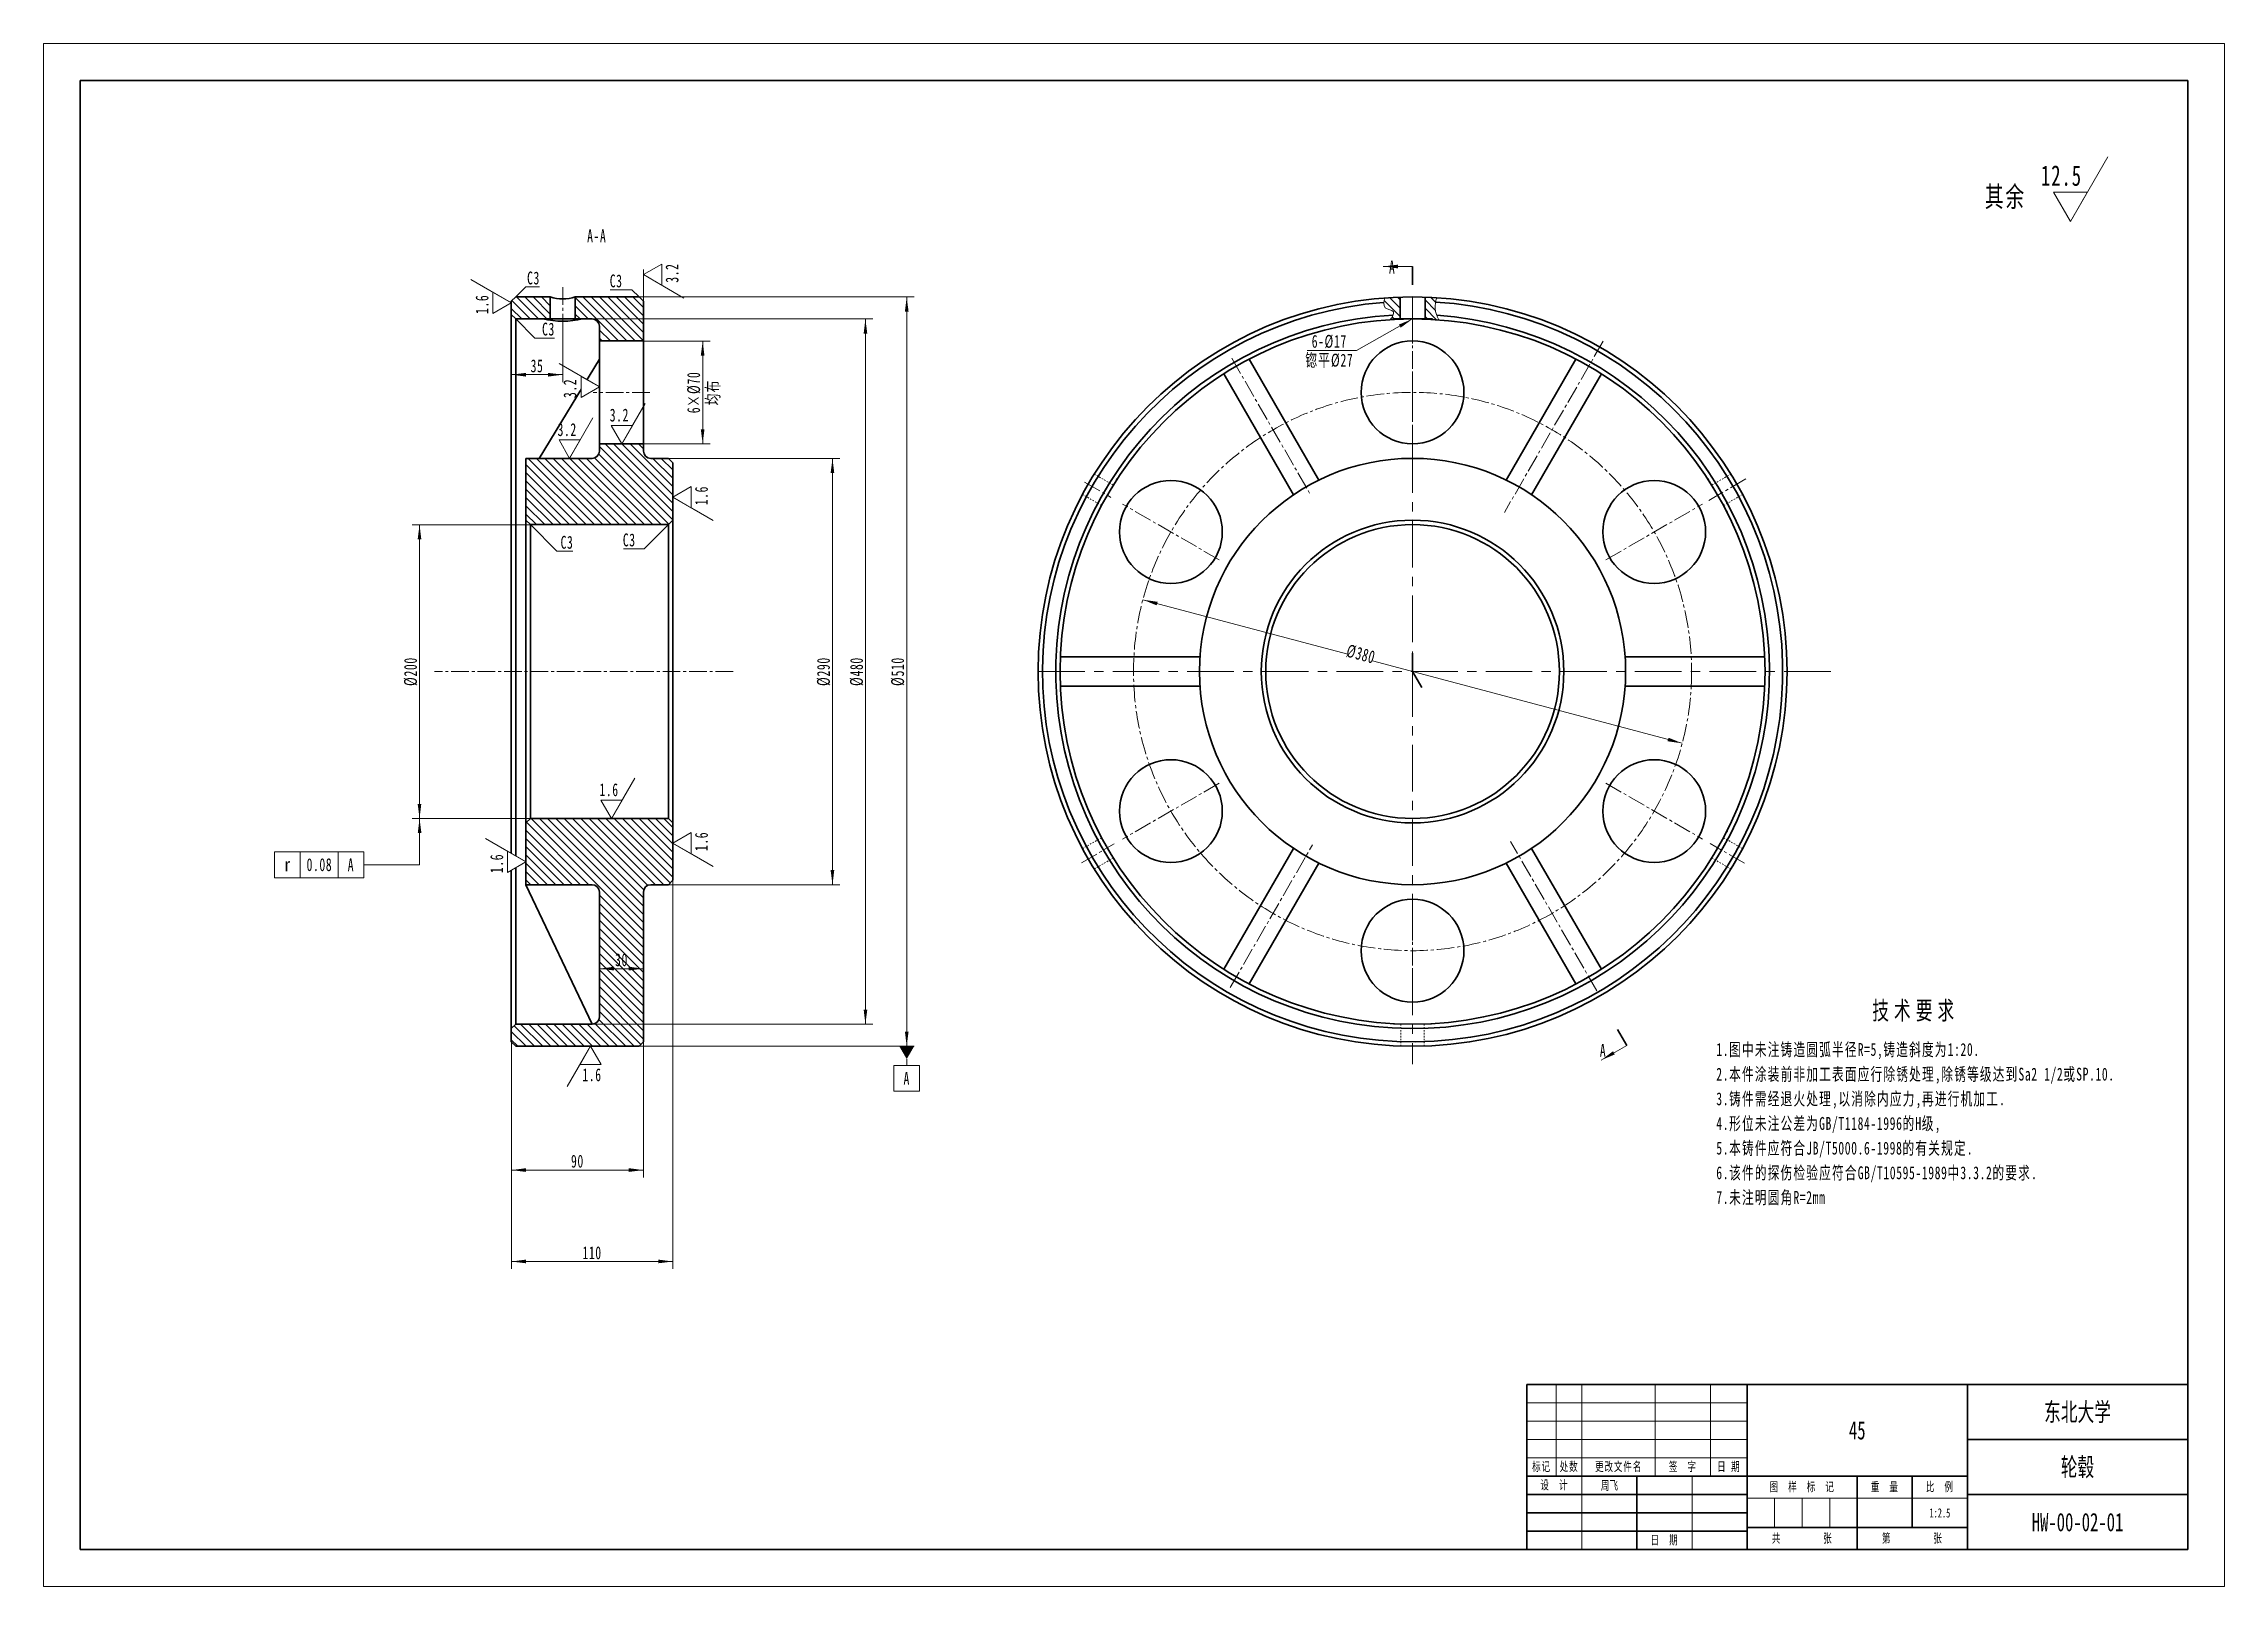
# Model space of a CAD drawing. Header units: millimetres. Extents: x -742 to 742, y -525 to 525.
import ezdxf
from ezdxf.enums import TextEntityAlignment as Align

# ---------------------------------------------------------------- set-up
doc = ezdxf.new("R2010")
doc.units = ezdxf.units.MM
for name, pattern in [('CENTER', [50.8, 31.75, -6.35, 6.35, -6.35]), ('点画线', [18, 12, -2, 2, -2]), ('虚线', [2, 1, -1])]:
    doc.linetypes.add(name, pattern=pattern)
doc.layers.get('0').update_dxf_attribs({"lineweight": 35})
for name, color, linetype, lineweight in [('中心线', 1, 'CENTER', 15), ('中心线层', 1, '点画线', 18), ('剖面线层', 4, 'Continuous', 18), ('尺寸线层', 3, 'Continuous', 18), ('粗实线层', 7, 'Continuous', 35), ('细实线层', 7, 'Continuous', 18), ('虚线层', 6, '虚线', 18)]:
    doc.layers.add(name, color=color, linetype=linetype, lineweight=lineweight)
doc.styles.add('TitleStyle', font='', dxfattribs={"width": 0.667})
doc.styles.add('标准', font='', dxfattribs={"width": 0.667})
doc.styles.get('TitleStyle').set_extended_font_data('宋体')
doc.styles.get('标准').set_extended_font_data('宋体')
doc.dimstyles.new('标准', dxfattribs={"dimscale": 2.5, "dimtxt": 3.5, "dimasz": 4, "dimexe": 2, "dimexo": 0, "dimtad": 1, "dimdsep": 46, "dimtxsty": '标准', "dimblk": '_CAXARROW', "dimcen": 0, "dimdle": 6, "dimazin": 2, "dimtfac": 0.707107, "dimtdec": 3, "dimtmove": 2, "dimatfit": 3, "dimfxl": 1, "dimfrac": 2, "dimtolj": 1, "dimarcsym": 1})
pattern_1 = [(135, (0, 0), (-2.828427, -2.828427), [])]

msp = doc.modelspace()

# ---------------------------------------------------------------- texts
at = {"layer": '尺寸线层', "line_spacing_factor": 1.15057, "style": '标准'}
for s, insert, char_height, width, attachment_point in [('\\T1.1;其余', (579.378, 427.897), 14, 36.4923, 1), ('\\T1.1;A-A', (-365.835, 398.526), 8.75, 19.78782, 2)]:
    msp.add_mtext(s, dxfattribs=dict(at, insert=insert, char_height=char_height, width=width, attachment_point=attachment_point))

# ---------------------------------------------------------------- blocks, each defined once
blk = doc.blocks.new('*X2')
at = {"layer": '尺寸线层', "linetype": 'Continuous'}
for points in [[(-154.8, 352.6), (-153.5, 342.6), (-156, 342.6)], [(-154.8, -157.4), (-153.5, -147.4), (-156, -147.4)]]:
    blk.add_hatch(color=0, dxfattribs=at).paths.add_polyline_path(points, flags=0)
at = {"layer": '尺寸线层', "color": 0, "linetype": 'Continuous'}
for p, q in [((-337, 352.6), (-149.8, 352.6)), ((-154.8, 352.6), (-154.8, -157.4)), ((-337, -157.4), (-149.8, -157.4))]:
    blk.add_line(p, q, dxfattribs=at)
at = {"layer": '尺寸线层', "color": 0, "insert": (-160.8, 97.6), "char_height": 8.75, "width": 34.522, "attachment_point": 5, "rotation": 90, "line_spacing_factor": 1.15057, "style": '标准'}
blk.add_mtext('\\T1.1;%%C510', dxfattribs=at)
blk = doc.blocks.new('_CAXARROW')
blk.add_hatch(color=0).paths.add_polyline_path([(0, 0), (-1, 0.125), (-1, -0.125)], flags=0)
blk = doc.blocks.new('*X3')
at = {"layer": '尺寸线层', "linetype": 'Continuous'}
for points in [[(-205.3, 242.7), (-204.1, 232.7), (-206.6, 232.7)], [(-205.3, -47.5), (-204.1, -37.5), (-206.6, -37.5)]]:
    blk.add_hatch(color=0, dxfattribs=at).paths.add_polyline_path(points, flags=0)
at = {"layer": '尺寸线层', "color": 0, "linetype": 'Continuous'}
for p, q in [((-317, 242.7), (-200.3, 242.7)), ((-205.3, 242.7), (-205.3, -47.5)), ((-317, -47.5), (-200.3, -47.5))]:
    blk.add_line(p, q, dxfattribs=at)
at = {"layer": '尺寸线层', "color": 0, "insert": (-211.3, 97.6), "char_height": 8.75, "width": 34.522, "attachment_point": 5, "rotation": 90, "line_spacing_factor": 1.15057, "style": '标准'}
blk.add_mtext('\\T1.1;%%C290', dxfattribs=at)
blk = doc.blocks.new('*X4')
at = {"layer": '尺寸线层', "linetype": 'Continuous'}
for points in [[(-486.5, 197.6), (-485.3, 187.6), (-487.8, 187.6)], [(-486.5, -2.4), (-485.3, 7.6), (-487.8, 7.6)]]:
    blk.add_hatch(color=0, dxfattribs=at).paths.add_polyline_path(points, flags=0)
at = {"layer": '尺寸线层', "color": 0, "linetype": 'Continuous'}
for p, q in [((-317, 197.6), (-491.5, 197.6)), ((-486.5, 197.6), (-486.5, -2.4)), ((-317, -2.4), (-491.5, -2.4))]:
    blk.add_line(p, q, dxfattribs=at)
at = {"layer": '尺寸线层', "color": 0, "insert": (-492.5, 97.6), "char_height": 8.75, "width": 34.522, "attachment_point": 5, "rotation": 90, "line_spacing_factor": 1.15057, "style": '标准'}
blk.add_mtext('\\T1.1;%%C200', dxfattribs=at)
blk = doc.blocks.new('*X5')
at = {"layer": '尺寸线层', "linetype": 'Continuous'}
for points in [[(-424, -303.9), (-414, -305.1), (-414, -302.6)], [(-314, -303.9), (-324, -305.1), (-324, -302.6)]]:
    blk.add_hatch(color=0, dxfattribs=at).paths.add_polyline_path(points, flags=0)
at = {"layer": '尺寸线层', "color": 0, "linetype": 'Continuous'}
for p, q in [((-314, -44.5), (-314, -308.9)), ((-424, -145.4), (-424, -308.9)), ((-314, -303.9), (-424, -303.9))]:
    blk.add_line(p, q, dxfattribs=at)
at = {"layer": '尺寸线层', "color": 0, "insert": (-369, -298), "char_height": 8.75, "width": 23.971, "attachment_point": 5, "line_spacing_factor": 1.15057, "style": '标准'}
blk.add_mtext('\\T1.1;110', dxfattribs=at)
blk = doc.blocks.new('*X6')
at = {"layer": '尺寸线层', "linetype": 'Continuous'}
for points in [[(-424, -241.7), (-414, -242.9), (-414, -240.4)], [(-334, -241.7), (-344, -242.9), (-344, -240.4)]]:
    blk.add_hatch(color=0, dxfattribs=at).paths.add_polyline_path(points, flags=0)
at = {"layer": '尺寸线层', "color": 0, "linetype": 'Continuous'}
for p, q in [((-424, -154.4), (-424, -246.7)), ((-334, -154.4), (-334, -246.7)), ((-334, -241.7), (-424, -241.7))]:
    blk.add_line(p, q, dxfattribs=at)
at = {"layer": '尺寸线层', "color": 0, "insert": (-379, -235.7), "char_height": 8.75, "width": 17.5, "attachment_point": 5, "line_spacing_factor": 1.15057, "style": '标准'}
blk.add_mtext('\\T1.1;90', dxfattribs=at)
blk = doc.blocks.new('*X7')
at = {"layer": '尺寸线层', "linetype": 'Continuous'}
for points in [[(-364, -104.6), (-354, -105.8), (-354, -103.3)], [(-334, -104.6), (-344, -105.8), (-344, -103.3)]]:
    blk.add_hatch(color=0, dxfattribs=at).paths.add_polyline_path(points, flags=0)
at = {"layer": '尺寸线层', "color": 0, "linetype": 'Continuous'}
for p, q in [((-364, -89.5), (-364, -109.6)), ((-334, -92.2), (-334, -109.6)), ((-334, -104.6), (-364, -104.6))]:
    blk.add_line(p, q, dxfattribs=at)
at = {"layer": '尺寸线层', "color": 0, "insert": (-349, -98.6), "char_height": 8.75, "width": 17.5, "attachment_point": 5, "line_spacing_factor": 1.15057, "style": '标准'}
blk.add_mtext('\\T1.1;30', dxfattribs=at)
blk = doc.blocks.new('*X8')
at = {"layer": '尺寸线层', "linetype": 'Continuous'}
for points in [[(-182.9, 337.6), (-184.1, 327.6), (-181.6, 327.6)], [(-182.9, -142.4), (-184.1, -132.4), (-181.6, -132.4)]]:
    blk.add_hatch(color=0, dxfattribs=at).paths.add_polyline_path(points, flags=0)
at = {"layer": '尺寸线层', "color": 0, "linetype": 'Continuous'}
for p, q in [((-369, 337.6), (-177.9, 337.6)), ((-182.9, -142.4), (-182.9, 337.6)), ((-369, -142.4), (-177.9, -142.4))]:
    blk.add_line(p, q, dxfattribs=at)
at = {"layer": '尺寸线层', "color": 0, "insert": (-188.8, 97.6), "char_height": 8.75, "width": 34.522, "attachment_point": 5, "rotation": 90, "line_spacing_factor": 1.15057, "style": '标准'}
blk.add_mtext('\\T1.1;%%C480', dxfattribs=at)
blk = doc.blocks.new('*X9')
at = {"layer": '尺寸线层', "linetype": 'Continuous'}
for points in [[(6.1, 146.5), (16.1, 145.1), (15.4, 142.7)], [(373.3, 48.8), (364, 52.6), (363.3, 50.2)]]:
    blk.add_hatch(color=0, dxfattribs=at).paths.add_polyline_path(points, flags=0)
at = {"layer": '尺寸线层', "color": 0, "linetype": 'Continuous'}
for p, q in [((145.6, 109.4), (6.1, 146.5)), ((162.3, 104.9), (373.3, 48.8))]:
    blk.add_line(p, q, dxfattribs=at)
at = {"layer": '尺寸线层', "color": 0, "insert": (154.5, 109.5), "char_height": 8.75, "width": 34.522, "attachment_point": 5, "rotation": 345.1022, "line_spacing_factor": 1.15057, "style": '标准'}
blk.add_mtext('\\T1.1;%%C380', dxfattribs=at)
blk = doc.blocks.new('*X10')
at = {"layer": '尺寸线层', "linetype": 'Continuous'}
for points in [[(-293.7, 322.6), (-292.5, 312.6), (-295, 312.6)], [(-293.7, 252.6), (-292.5, 262.6), (-295, 262.6)]]:
    blk.add_hatch(color=0, dxfattribs=at).paths.add_polyline_path(points, flags=0)
at = {"layer": '尺寸线层', "color": 0, "linetype": 'Continuous'}
for p, q in [((-334, 322.6), (-288.7, 322.6)), ((-293.7, 322.6), (-293.7, 252.6)), ((-334, 252.6), (-288.7, 252.6))]:
    blk.add_line(p, q, dxfattribs=at)
at = {"layer": '尺寸线层', "color": 0, "char_height": 8.75, "attachment_point": 5, "rotation": 90, "line_spacing_factor": 1.15057, "style": '标准'}
for s, insert, width in [('\\T1.1;6×%%C70', (-299.7, 287.6), 51.789), ('\\T1.1;均布', (-286.4, 287.6), 32.657)]:
    blk.add_mtext(s, dxfattribs=dict(at, insert=insert, width=width))
blk = doc.blocks.new('*X11')
at = {"layer": '尺寸线层', "color": 0, "linetype": 'Continuous'}
blk.add_line((0, 0), (18.1, -18.1), dxfattribs=at)
at = {"layer": '尺寸线层', "color": 0}
blk.add_line((18.1, -18.1), (28.9, -18.1), dxfattribs=at)
at = {"layer": '尺寸线层', "color": 0, "insert": (24.9, -12.1), "char_height": 8.75, "width": 17.5, "attachment_point": 5, "line_spacing_factor": 1.15057, "style": '标准'}
blk.add_mtext('\\T1.1;C3', dxfattribs=at)
blk = doc.blocks.new('*X12')
at = {"layer": '尺寸线层', "color": 0, "linetype": 'Continuous'}
blk.add_line((0, 0), (-16.5, -16.5), dxfattribs=at)
at = {"layer": '尺寸线层', "color": 0}
blk.add_line((-16.5, -16.5), (-30.7, -16.5), dxfattribs=at)
at = {"layer": '尺寸线层', "color": 0, "insert": (-26.7, -10.5), "char_height": 8.75, "width": 17.5, "attachment_point": 5, "line_spacing_factor": 1.15057, "style": '标准'}
blk.add_mtext('\\T1.1;C3', dxfattribs=at)
blk = doc.blocks.new('*X13')
at = {"layer": '尺寸线层', "color": 0, "linetype": 'Continuous'}
blk.add_line((0, 0), (13, -13), dxfattribs=at)
at = {"layer": '尺寸线层', "color": 0}
blk.add_line((13, -13), (26.3, -13), dxfattribs=at)
at = {"layer": '尺寸线层', "color": 0, "insert": (22.3, -7), "char_height": 8.75, "width": 17.5, "attachment_point": 5, "line_spacing_factor": 1.15057, "style": '标准'}
blk.add_mtext('\\T1.1;C3', dxfattribs=at)
blk = doc.blocks.new('*X14')
at = {"layer": '尺寸线层', "color": 0, "linetype": 'Continuous'}
blk.add_line((0, 0), (6.9, 6.9), dxfattribs=at)
at = {"layer": '尺寸线层', "color": 0}
blk.add_line((6.9, 6.9), (16.1, 6.9), dxfattribs=at)
at = {"layer": '尺寸线层', "color": 0, "insert": (12.1, 12.8), "char_height": 8.75, "width": 17.5, "attachment_point": 5, "line_spacing_factor": 1.15057, "style": '标准'}
blk.add_mtext('\\T1.1;C3', dxfattribs=at)
blk = doc.blocks.new('*X15')
at = {"layer": '尺寸线层', "color": 0}
blk.add_line((-4.9, 4.9), (-19.6, 4.9), dxfattribs=at)
at = {"layer": '尺寸线层', "color": 0, "linetype": 'Continuous'}
blk.add_line((0, 0), (-4.9, 4.9), dxfattribs=at)
at = {"layer": '尺寸线层', "color": 0, "insert": (-15.6, 10.8), "char_height": 8.75, "width": 17.5, "attachment_point": 5, "line_spacing_factor": 1.15057, "style": '标准'}
blk.add_mtext('\\T1.1;C3', dxfattribs=at)
blk = doc.blocks.new('*X16')
at = {"layer": '尺寸线层', "linetype": 'Continuous'}
for points in [[(-424, 299.7), (-414, 298.4), (-414, 300.9)], [(-389, 299.7), (-399, 298.4), (-399, 300.9)]]:
    blk.add_hatch(color=0, dxfattribs=at).paths.add_polyline_path(points, flags=0)
at = {"layer": '尺寸线层', "color": 0, "linetype": 'Continuous'}
for p, q in [((-424, 349.6), (-424, 294.7)), ((-389, 331.7), (-389, 294.7)), ((-389, 299.7), (-424, 299.7))]:
    blk.add_line(p, q, dxfattribs=at)
at = {"layer": '尺寸线层', "color": 0, "insert": (-406.5, 305.6), "char_height": 8.75, "width": 17.5, "attachment_point": 5, "line_spacing_factor": 1.15057, "style": '标准'}
blk.add_mtext('\\T1.1;35', dxfattribs=at)
blk = doc.blocks.new('*X17')
at = {"layer": '尺寸线层'}
for points in [[(-20, 275.7), (-10, 274.4), (-10, 276.9)], [(128.4, -264.5), (137.7, -260.6), (136.5, -258.4)]]:
    blk.add_hatch(color=0, dxfattribs=at).paths.add_polyline_path(points, flags=0)
at = {"layer": '尺寸线层', "color": 0}
for p, q in [((0, 275.7), (-20, 275.7)), ((145.8, -254.5), (128.4, -264.5))]:
    blk.add_line(p, q, dxfattribs=at)
at = {"layer": '尺寸线层', "color": 0, "linetype": 'Continuous', "lineweight": 35}
for p, q in [((0, 275.7), (0, 263.2)), ((0, 12.5), (0, 0)), ((0, 0), (6.2, -10.8)), ((139.5, -243.7), (145.8, -254.5))]:
    blk.add_line(p, q, dxfattribs=at)
at = {"layer": '尺寸线层', "color": 0, "char_height": 8.75, "width": 17.5, "attachment_point": 5, "line_spacing_factor": 1.15057, "style": '标准'}
for insert in [(-13.9, 275.2), (129.7, -257.8)]:
    blk.add_mtext('\\T1.1;A', dxfattribs=dict(at, insert=insert))
blk = doc.blocks.new('*X18')
at = {"layer": '尺寸线层', "linetype": 'Continuous'}
blk.add_hatch(color=0, dxfattribs=at).paths.add_polyline_path([(189.7, 337.6), (181.6, 331.7), (180.4, 333.8)], flags=0)
at = {"layer": '尺寸线层', "color": 0, "linetype": 'Continuous'}
blk.add_line((189.7, 337.6), (151.6, 316.2), dxfattribs=at)
at = {"layer": '尺寸线层', "color": 0}
blk.add_line((151.6, 316.2), (117.9, 316.2), dxfattribs=at)
at = {"layer": '尺寸线层', "color": 0, "char_height": 8.75, "attachment_point": 5, "line_spacing_factor": 1.15057, "style": '标准'}
for s, insert, width in [('\\T1.1;6-%%C17', (133, 322.2), 43.312), ('\\T1.1;锪平%%C27', (133, 309.1), 60.136)]:
    blk.add_mtext(s, dxfattribs=dict(at, insert=insert, width=width))
blk = doc.blocks.new('*X19')
at = {"layer": '粗实线层'}
for p, q in [((-287, 200), (-287, -200)), ((287, 200), (-287, 200)), ((287, -200), (287, 200)), ((-287, -200), (287, -200))]:
    blk.add_line(p, q, dxfattribs=at)
at = {"layer": '细实线层'}
for p, q in [((297, 210), (-297, 210)), ((-297, 210), (-297, -210)), ((297, -210), (297, 210)), ((-297, -210), (297, -210))]:
    blk.add_line(p, q, dxfattribs=at)
blk = doc.blocks.new('*X20')
at = {"layer": '尺寸线层'}
blk.add_hatch(color=0, dxfattribs=at).paths.add_polyline_path([(5.1, 0), (-5.1, 0), (0, -8.8)], flags=0)
at = {"layer": '尺寸线层', "color": 0, "lineweight": -2}
for p, q in [((8.8, -13.1), (-8.8, -13.1)), ((-8.8, -30.6), (-8.8, -13.1)), ((0, -8.8), (0, -13.1)), ((8.8, -13.1), (8.8, -30.6)), ((-8.8, -30.6), (8.8, -30.6))]:
    blk.add_line(p, q, dxfattribs=at)
at = {"layer": '尺寸线层', "color": 0, "lineweight": -2, "insert": (0, -21.9), "char_height": 8.75, "width": 17.5, "attachment_point": 5, "line_spacing_factor": 1.15057, "style": '标准'}
blk.add_mtext('\\T1.1;A', dxfattribs=at)
blk = doc.blocks.new('*X21')
at = {"layer": '尺寸线层', "linetype": 'Continuous', "lineweight": -2}
blk.add_hatch(color=0, dxfattribs=at).paths.add_polyline_path([(0, 0), (1.3, -10), (-1.2, -10)], flags=0)
at = {"layer": '尺寸线层', "color": 0, "linetype": 'Continuous', "lineweight": -2}
for p, q in [((0, 0), (0, -31.5)), ((-98.8, -22.8), (-81.3, -22.8)), ((-98.8, -40.3), (-98.8, -22.8)), ((-81.3, -22.8), (-81.3, -40.3)), ((-81.3, -22.8), (-38, -22.8)), ((-55.5, -22.8), (-55.5, -40.3)), ((-38, -22.8), (-38, -40.3)), ((-81.3, -40.3), (-98.8, -40.3)), ((-81.3, -40.3), (-38, -40.3)), ((0, -31.5), (-38, -31.5))]:
    blk.add_line(p, q, dxfattribs=at)
at = {"layer": '尺寸线层', "color": 0, "char_height": 8.75, "width": 17.5, "attachment_point": 5, "line_spacing_factor": 1.15057, "style": '标准'}
for s, insert in [('{\\fCXGDT;\\W1;\\T1;r}', (-90, -31.5)), ('\\T1.1;A', (-46.7, -31.5))]:
    blk.add_mtext(s, dxfattribs=dict(at, insert=insert))
at = {"layer": '尺寸线层', "color": 0, "lineweight": -2, "insert": (-76.9, -31.5), "char_height": 8.75, "width": 34.131, "attachment_point": 4, "line_spacing_factor": 1.15057, "style": '标准'}
blk.add_mtext('\\T1.1;0.08', dxfattribs=at)
blk = doc.blocks.new('*X22')
at = {"layer": '尺寸线层', "color": 0, "lineweight": -2, "line_spacing_factor": 1.15057}
for s, insert, char_height, width, attachment_point, style in [('\\T1.3;技术要求', (135.8, 0), 12.5, 605.567, 2, 'TitleStyle'), ('\\T1.1;1.图中未注铸造圆弧半径R=5,铸造斜度为1:20.\\P2.本件涂装前非加工表面应行除锈处理,除锈等级达到Sa2 1/2或SP.10.\\P3.铸件需经退火处理,以消除内应力,再进行机加工.\\P4.形位未注公差为GB/T1184-1996的H级,\\P5.本铸件应符合JB/T5000.6-1998的有关规定.\\P6.该件的探伤检验应符合GB/T10595-1989中3.3.2的要求.\\P7.未注明圆角R=2mm', (0, -28.5), 8.75, 302.784, 1, '标准')]:
    blk.add_mtext(s, dxfattribs=dict(at, insert=insert, char_height=char_height, width=width, attachment_point=attachment_point, style=style))
blk = doc.blocks.new('*X23')
at = {"layer": '尺寸线层', "color": 0, "linetype": 'Continuous'}
for p, q in [((0, 0), (25.4, 44)), ((0, 0), (-11.5, 20)), ((-11.5, 20), (11.5, 20))]:
    blk.add_line(p, q, dxfattribs=at)
at = {"layer": '尺寸线层', "color": 0, "insert": (7.9, 31.2), "char_height": 14, "width": 41.818, "attachment_point": 6, "line_spacing_factor": 1.15057, "style": '标准'}
blk.add_mtext('\\T1.1;12.5', dxfattribs=at)
blk = doc.blocks.new('*X24')
at = {"layer": '粗实线层'}
for p, q in [((-180, 45), (-180, 0)), ((0, 45), (-180, 45)), ((-120, 45), (-120, 0)), ((-60, 45), (-60, 0)), ((0, 0), (0, 45)), ((0, 30), (-60, 30)), ((-180, 20), (-60, 20)), ((-150, 20), (-150, 0)), ((-90, 20), (-90, 0)), ((-75, 20), (-75, 6)), ((-180, 15), (-120, 15)), ((0, 15), (-60, 15)), ((-180, 10), (-120, 10)), ((-120, 6), (-60, 6)), ((-180, 5), (-120, 5)), ((-180, 0), (0, 0))]:
    blk.add_line(p, q, dxfattribs=at)
at = {"layer": '细实线层'}
for p, q in [((-172, 45), (-172, 20)), ((-165, 45), (-165, 0)), ((-145, 45), (-145, 20)), ((-130, 45), (-130, 20)), ((-180, 40), (-120, 40)), ((-180, 35), (-120, 35)), ((-180, 30), (-120, 30)), ((-180, 25), (-120, 25)), ((-135, 20), (-135, 0)), ((-120, 14), (-60, 14)), ((-112.5, 14), (-112.5, 6)), ((-105, 14), (-105, 6)), ((-97.5, 14), (-97.5, 6))]:
    blk.add_line(p, q, dxfattribs=at)
at = {"layer": '尺寸线层', "char_height": 2.5, "attachment_point": 5, "line_spacing_factor": 0.99982, "style": '标准'}
for s, insert, width in [('\\T1.1;标记', (-176, 22.5), 14), ('\\T1.1;处数', (-168.5, 22.5), 12), ('\\T1.1;更改文件名', (-155, 22.5), 38), ('\\T1.1;签  字', (-137.5, 22.5), 28), ('\\T1.1;日 期', (-125, 22.5), 18), ('\\T1.1;设  计', (-172.5, 17.5), 28), ('\\T1.1;图  样  标  记', (-105, 17), 58), ('\\T1.1;重  量', (-82.5, 17), 28), ('\\T1.1;比  例', (-67.5, 17), 28), ('\\T1.1;日  期', (-142.5, 2.5), 28), ('\\T1.1;共', (-112, 3), 8), ('\\T1.1;张', (-98, 3), 8), ('\\T1.1;第', (-82, 3), 8), ('\\T1.1;张', (-68, 3), 8)]:
    blk.add_mtext(s, dxfattribs=dict(at, insert=insert, width=width))
at = {"layer": '尺寸线层', "style": '标准'}
for tag, height, width, p in [('标记D', 2.61, 0.667, (-176, 42.5)), ('处数D', 2.61, 0.617214, (-168.5, 42.5)), ('更改文件名D', 2.61, 0.667, (-155, 42.5)), ('更改签字D', 2.61, 0.667, (-137.5, 42.5)), ('更改日期D', 2.61, 0.509786, (-125, 42.5)), ('标记C', 2.61, 0.667, (-176, 37.5)), ('处数C', 2.61, 0.617214, (-168.5, 37.5)), ('更改文件名C', 2.61, 0.667, (-155, 37.5)), ('更改签字C', 2.61, 0.667, (-137.5, 37.5)), ('更改日期C', 2.61, 0.509786, (-125, 37.5)), ('材料名称', 5.22, 0.667, (-90, 32.5)), ('单位名称', 5.22, 0.667, (-30, 37.5)), ('标记B', 2.61, 0.667, (-176, 32.5)), ('处数B', 2.61, 0.617214, (-168.5, 32.5)), ('更改文件名B', 2.61, 0.667, (-155, 32.5)), ('更改签字B', 2.61, 0.667, (-137.5, 32.5)), ('更改日期B', 2.61, 0.509786, (-125, 32.5)), ('标记A', 2.61, 0.667, (-176, 27.5)), ('处数A', 2.61, 0.617214, (-168.5, 27.5)), ('更改文件名A', 2.61, 0.667, (-155, 27.5)), ('更改签字A', 2.61, 0.667, (-137.5, 27.5)), ('更改日期A', 2.61, 0.509786, (-125, 27.5)), ('图纸名称', 5.22, 0.667, (-30, 22.5)), ('设计', 2.61, 0.667, (-157.5, 17.5)), ('图样标记S', 2.61, 0.368179, (-116.25, 10)), ('图样标记A', 2.61, 0.368179, (-108.75, 10)), ('图样标记B', 2.61, 0.368179, (-101.25, 10)), ('图样标记C', 2.61, 0.368179, (-93.75, 10)), ('重量', 2.61, 0.667, (-82.5, 10)), ('图纸比例', 2.61, 0.667, (-67.5, 10)), ('图纸编号', 5.22, 0.667, (-30, 7.5)), ('设计日期', 2.61, 0.667, (-127.5, 2.5)), ('页数', 2.61, 0.667, (-105, 3)), ('页码', 2.61, 0.667, (-75, 3))]:
    blk.add_attdef(tag, text='', height=height, dxfattribs=dict(at, width=width)).set_placement(p, align=Align.MIDDLE_CENTER)
blk = doc.blocks.new('*X25')
at = {"layer": '尺寸线层', "color": 0, "linetype": 'Continuous'}
for p, q in [((0, 0), (-15.9, -27.5)), ((0, 0), (7.2, -12.5)), ((7.2, -12.5), (-7.2, -12.5))]:
    blk.add_line(p, q, dxfattribs=at)
at = {"layer": '尺寸线层', "color": 0, "insert": (-5.5, -19.5), "char_height": 8.75, "width": 19.397, "attachment_point": 4, "line_spacing_factor": 1.15057, "style": '标准'}
blk.add_mtext('\\T1.1;1.6', dxfattribs=at)
blk = doc.blocks.new('*X26')
at = {"layer": '尺寸线层', "color": 0, "linetype": 'Continuous'}
for p, q in [((0, 0), (-27.5, 15.9)), ((-12.5, -7.2), (-12.5, 7.2)), ((0, 0), (-12.5, -7.2))]:
    blk.add_line(p, q, dxfattribs=at)
at = {"layer": '尺寸线层', "color": 0, "insert": (-19.9, 5.5), "char_height": 8.75, "width": 19.397, "attachment_point": 6, "rotation": 90, "line_spacing_factor": 1.15057, "style": '标准'}
blk.add_mtext('\\T1.1;1.6', dxfattribs=at)
blk = doc.blocks.new('*X27')
at = {"layer": '尺寸线层', "color": 0, "linetype": 'Continuous'}
for p, q in [((0, 0), (12.5, 7.2)), ((0, 0), (27.5, -15.9)), ((12.5, 7.2), (12.5, -7.2))]:
    blk.add_line(p, q, dxfattribs=at)
at = {"layer": '尺寸线层', "color": 0, "insert": (19.5, -5.5), "char_height": 8.75, "width": 19.397, "attachment_point": 4, "rotation": 90, "line_spacing_factor": 1.15057, "style": '标准'}
blk.add_mtext('\\T1.1;1.6', dxfattribs=at)
blk = doc.blocks.new('*X28')
at = {"layer": '尺寸线层', "color": 0, "linetype": 'Continuous'}
for p, q in [((0, 0), (15.9, 27.5)), ((0, 0), (-7.2, 12.5)), ((-7.2, 12.5), (7.2, 12.5))]:
    blk.add_line(p, q, dxfattribs=at)
at = {"layer": '尺寸线层', "color": 0, "insert": (5, 19.5), "char_height": 8.75, "width": 19.397, "attachment_point": 6, "line_spacing_factor": 1.15057, "style": '标准'}
blk.add_mtext('\\T1.1;1.6', dxfattribs=at)
blk = doc.blocks.new('*X29')
at = {"layer": '尺寸线层', "color": 0, "linetype": 'Continuous'}
for p, q in [((0, 0), (15.9, 27.5)), ((0, 0), (-7.2, 12.5)), ((-7.2, 12.5), (7.2, 12.5))]:
    blk.add_line(p, q, dxfattribs=at)
at = {"layer": '尺寸线层', "color": 0, "insert": (4.9, 19.5), "char_height": 8.75, "width": 19.25, "attachment_point": 6, "line_spacing_factor": 1.15057, "style": '标准'}
blk.add_mtext('\\T1.1;3.2', dxfattribs=at)
blk = doc.blocks.new('*X30')
at = {"layer": '尺寸线层', "color": 0, "linetype": 'Continuous'}
for p, q in [((0, 0), (-27.5, 15.9)), ((-12.5, -7.2), (-12.5, 7.2)), ((0, 0), (-12.5, -7.2))]:
    blk.add_line(p, q, dxfattribs=at)
at = {"layer": '尺寸线层', "color": 0, "insert": (-20, 5.5), "char_height": 8.75, "width": 19.25, "attachment_point": 6, "rotation": 90, "line_spacing_factor": 1.15057, "style": '标准'}
blk.add_mtext('\\T1.1;3.2', dxfattribs=at)
blk = doc.blocks.new('*X31')
at = {"layer": '尺寸线层', "color": 0, "linetype": 'Continuous'}
for p, q in [((0, 0), (15.9, 27.5)), ((0, 0), (-7.2, 12.5)), ((-7.2, 12.5), (7.2, 12.5))]:
    blk.add_line(p, q, dxfattribs=at)
at = {"layer": '尺寸线层', "color": 0, "insert": (4.9, 19.5), "char_height": 8.75, "width": 19.25, "attachment_point": 6, "line_spacing_factor": 1.15057, "style": '标准'}
blk.add_mtext('\\T1.1;3.2', dxfattribs=at)
blk = doc.blocks.new('*X32')
at = {"layer": '尺寸线层', "color": 0, "linetype": 'Continuous'}
for p, q in [((0, 0), (12.5, 7.2)), ((0, 0), (27.5, -15.9)), ((12.5, 7.2), (12.5, -7.2))]:
    blk.add_line(p, q, dxfattribs=at)
at = {"layer": '尺寸线层', "color": 0, "linetype": 'Continuous', "lineweight": -2}
blk.add_line((0, -18.1), (0, 3.5), dxfattribs=at)
at = {"layer": '尺寸线层', "color": 0, "insert": (19.5, -5.5), "char_height": 8.75, "width": 19.25, "attachment_point": 4, "rotation": 90, "line_spacing_factor": 1.15057, "style": '标准'}
blk.add_mtext('\\T1.1;3.2', dxfattribs=at)
blk = doc.blocks.new('*X33')
at = {"layer": '尺寸线层', "color": 0, "linetype": 'Continuous'}
for p, q in [((0, 0), (12.5, 7.2)), ((0, 0), (27.5, -15.9)), ((12.5, 7.2), (12.5, -7.2))]:
    blk.add_line(p, q, dxfattribs=at)
at = {"layer": '尺寸线层', "color": 0, "insert": (19.5, -5.5), "char_height": 8.75, "width": 19.397, "attachment_point": 4, "rotation": 90, "line_spacing_factor": 1.15057, "style": '标准'}
blk.add_mtext('\\T1.1;1.6', dxfattribs=at)
blk = doc.blocks.new('*X34')
at = {"layer": '尺寸线层', "color": 0, "linetype": 'Continuous'}
for p, q in [((0, 0), (-27.5, 15.9)), ((-12.5, -7.2), (-12.5, 7.2)), ((0, 0), (-12.5, -7.2))]:
    blk.add_line(p, q, dxfattribs=at)
at = {"layer": '尺寸线层', "color": 0, "insert": (-19.9, 5.5), "char_height": 8.75, "width": 19.397, "attachment_point": 6, "rotation": 90, "line_spacing_factor": 1.15057, "style": '标准'}
blk.add_mtext('\\T1.1;1.6', dxfattribs=at)

# ---------------------------------------------------------------- dimensions: what is measured, and where the dimension line sits
at = {"layer": '尺寸线层'}
for base, p1, p2, picture, middle in [((-424.021, 299.657), (-389.021, 331.696), (-424.021, 349.644), '*X16', (-406.521, 299.657)), ((-424.021, -303.898), (-314.021, -44.456), (-424.021, -145.356), '*X5', (-369.021, -303.898)), ((-364.021, -104.554), (-334.021, -92.187), (-364.021, -89.499), '*X7', (-349.021, -104.554)), ((-424.021, -241.662), (-334.021, -154.356), (-424.021, -154.356), '*X6', (-379.021, -241.662))]:
    dim = msp.add_linear_dim(base=base, p1=p1, p2=p2, dimstyle='标准', override={"dimsah": 1, "dimtfill": 1, "dimtzin": 8}, dxfattribs=at)
    dim.commit()
    dim.dimension.update_dxf_attribs({"geometry": picture, "text_midpoint": middle})
for base, p1, p2, override, picture, middle in [((-154.795, -157.356), (-337.021, 352.644), (-337.021, -157.356), {"dimpost": '%%C<>', "dimsah": 1, "dimtfac": 1, "dimtfill": 1, "dimtzin": 8}, '*X2', (-154.795, 97.644)), ((-182.854, 337.644), (-369.021, -142.356), (-369.021, 337.644), {"dimpost": '%%C<>', "dimsah": 1, "dimtfac": 1, "dimtfill": 1, "dimtzin": 8}, '*X8', (-182.854, 97.644)), ((-293.724, 252.644), (-334.021, 322.644), (-334.021, 252.644), {"dimpost": '6×%%C<>\\X均布', "dimsah": 1, "dimtfac": 1, "dimtfill": 1, "dimtzin": 8}, '*X10', (-293.724, 287.644)), ((-486.527, -2.356), (-317.021, 197.644), (-317.021, -2.356), {"dimpost": '%%C<>', "dimsah": 1, "dimtfac": 1, "dimtfill": 1, "dimtzin": 8}, '*X4', (-486.527, 97.644))]:
    dim = msp.add_linear_dim(base=base, p1=p1, p2=p2, angle=270, dimstyle='标准', override=override, dxfattribs=at)
    dim.commit()
    dim.dimension.update_dxf_attribs({"geometry": picture, "text_midpoint": middle})
dim = msp.add_linear_dim(base=(-205.317, -47.456), p1=(-317.021, 242.743), p2=(-317.021, -47.456), angle=90, text='%%C290', dimstyle='标准', override={"dimsah": 1, "dimtfac": 1, "dimtfill": 1, "dimtzin": 8}, dxfattribs=at)
dim.commit()
dim.dimension.update_dxf_attribs({"geometry": '*X3', "text_midpoint": (-205.317, 97.644)})
dim = msp.add_diameter_dim_2p(p1=(373.302, 48.795), p2=(6.076, 146.492), dimstyle='标准', override={"dimpost": '%%C<>', "dimsah": 1, "dimtfill": 1, "dimtzin": 8}, dxfattribs=at)
dim.commit()
dim.dimension.update_dxf_attribs({"geometry": '*X9', "text_midpoint": (153.914, 107.161), "dimtype": 163})

# ---------------------------------------------------------------- hatches: boundary and pattern name
at = {"layer": '剖面线层'}
h = msp.add_hatch(dxfattribs=at)
h.set_pattern_fill('无图案', color=256, scale=4, angle=135, style=0, pattern_type=0)
h.set_pattern_definition(pattern_1)
h.paths.add_polyline_path([(-424.021, 340.644), (-424.021, 341.641), (-424.021, 349.644), (-421.021, 352.644), (-397.521, 352.644), (-397.521, 337.644), (-402.521, 337.644), (-421.021, 337.644)], flags=0)
edge = h.paths.add_edge_path(flags=0)
edge.add_line((-380.521, 337.644), (-380.521, 344.186))
edge.add_line((-380.521, 344.186), (-380.521, 352.644))
edge.add_line((-380.521, 352.644), (-337.021, 352.644))
edge.add_line((-337.021, 352.644), (-334.021, 349.644))
edge.add_line((-334.021, 349.644), (-334.021, 322.644))
edge.add_line((-334.021, 322.644), (-364.021, 322.644))
edge.add_line((-364.021, 322.644), (-364.021, 332.644))
edge.add_arc((-369.021, 332.644), 5, 0, 90)
edge.add_line((-369.021, 337.644), (-375.521, 337.644))
edge.add_line((-375.521, 337.644), (-380.521, 337.644))
edge = h.paths.add_edge_path(flags=0)
edge.add_line((-414.021, 200.644), (-414.021, 214.349))
edge.add_line((-414.021, 214.349), (-414.021, 242.743))
edge.add_line((-414.021, 242.743), (-405.068, 242.743))
edge.add_line((-405.068, 242.743), (-369.021, 242.743))
edge.add_arc((-369.021, 247.743), 5, 270, 360)
edge.add_line((-364.021, 247.743), (-364.021, 252.644))
edge.add_line((-364.021, 252.644), (-334.021, 252.644))
edge.add_line((-334.021, 252.644), (-334.021, 247.743))
edge.add_arc((-329.021, 247.743), 5, 180, 270)
edge.add_line((-329.021, 242.743), (-317.021, 242.743))
edge.add_line((-317.021, 242.743), (-314.021, 239.743))
edge.add_line((-314.021, 239.743), (-314.021, 200.644))
edge.add_line((-314.021, 200.644), (-317.021, 197.644))
edge.add_line((-317.021, 197.644), (-411.021, 197.644))
edge.add_line((-411.021, 197.644), (-414.021, 200.644))
h = msp.add_hatch(dxfattribs=at)
h.set_pattern_fill('无图案', color=256, scale=4, angle=135, style=0, pattern_type=0)
h.set_pattern_definition(pattern_1)
edge = h.paths.add_edge_path(flags=0)
edge.add_spline(control_points=[(176.49, 340.285), (176.815, 341.101), (177.238, 343.876), (171.282, 343.886), (170.232, 346.465), (170.122, 347.218)], knot_values=[0, 0, 0, 0, 2.3881119, 8.60679555, 10.79814131, 10.79814131, 10.79814131, 10.79814131], weights=[1, 1, 1, 1, 1, 1], degree=3, periodic=0)
edge.add_spline(control_points=[(170.122, 347.218), (169.902, 348.715), (170.328, 350.533), (170.767, 351.941)], knot_values=[0, 0, 0, 0, 4.80351354, 4.80351354, 4.80351354, 4.80351354], weights=[1, 1, 1, 1], degree=3, periodic=0)
edge.add_arc((189.689, 97.644), 255, 91.910213, 94.255492, ccw=False)
edge.add_line((181.189, 352.502), (181.189, 337.644))
edge.add_line((181.189, 337.644), (176.189, 337.644))
edge.add_line((176.189, 337.644), (176.189, 337.264))
edge.add_arc((189.689, 97.644), 240, 93.22459, 93.621384)
edge.add_spline(control_points=[(174.53, 337.164), (175.251, 338.021), (176.056, 339.194), (176.49, 340.285)], knot_values=[0, 0, 0, 0, 3.69951136, 3.69951136, 3.69951136, 3.69951136], weights=[1, 1, 1, 1], degree=3, periodic=0)
edge = h.paths.add_edge_path(flags=0)
edge.add_line((198.189, 337.644), (198.189, 345.634))
edge.add_line((198.189, 345.634), (198.189, 352.502))
edge.add_arc((189.689, 97.644), 255, 86.292548, 88.089787, ccw=False)
edge.add_spline(control_points=[(206.178, 352.11), (205.844, 351.141), (205.576, 350.152), (205.387, 349.154)], knot_values=[0, 0, 0, 0, 3.06238557, 3.06238557, 3.06238557, 3.06238557], weights=[1, 1, 1, 1], degree=3, periodic=0)
edge.add_spline(control_points=[(205.387, 349.154), (205.097, 347.628), (204.885, 344.543), (205.593, 341.535), (206.117, 340.088)], knot_values=[0, 0, 0, 0, 4.62190104, 9.21307647, 9.21307647, 9.21307647, 9.21307647], weights=[1, 1, 1, 1, 1], degree=3, periodic=0)
edge.add_spline(control_points=[(206.117, 340.088), (206.505, 339.019), (206.986, 337.978), (207.537, 336.979)], knot_values=[0, 0, 0, 0, 3.42086794, 3.42086794, 3.42086794, 3.42086794], weights=[1, 1, 1, 1], degree=3, periodic=0)
edge.add_arc((189.689, 97.644), 240, 85.735134, 86.77541)
edge.add_line((203.189, 337.264), (203.189, 337.644))
edge.add_line((203.189, 337.644), (198.189, 337.644))
h = msp.add_hatch(dxfattribs=at)
h.set_pattern_fill('无图案', color=256, scale=4, angle=135, style=0, pattern_type=0)
h.set_pattern_definition(pattern_1)
edge = h.paths.add_edge_path(flags=0)
edge.add_line((-414.021, -47.456), (-414.021, -24.597))
edge.add_line((-414.021, -24.597), (-414.021, -5.356))
edge.add_line((-414.021, -5.356), (-411.021, -2.356))
edge.add_line((-411.021, -2.356), (-317.021, -2.356))
edge.add_line((-317.021, -2.356), (-314.021, -5.356))
edge.add_line((-314.021, -5.356), (-314.021, -44.456))
edge.add_line((-314.021, -44.456), (-317.021, -47.456))
edge.add_line((-317.021, -47.456), (-329.021, -47.456))
edge.add_arc((-329.021, -52.456), 5, 90, 180)
edge.add_line((-334.021, -52.456), (-334.021, -154.356))
edge.add_line((-334.021, -154.356), (-337.021, -157.356))
edge.add_line((-337.021, -157.356), (-397.021, -157.356))
edge.add_line((-397.021, -157.356), (-421.021, -157.356))
edge.add_line((-421.021, -157.356), (-424.021, -154.356))
edge.add_line((-424.021, -154.356), (-424.021, -145.356))
edge.add_line((-424.021, -145.356), (-421.021, -142.356))
edge.add_line((-421.021, -142.356), (-397.021, -142.356))
edge.add_line((-397.021, -142.356), (-369.021, -142.356))
edge.add_arc((-369.021, -137.356), 5, 270, 360)
edge.add_line((-364.021, -137.356), (-364.021, -52.456))
edge.add_arc((-369.021, -52.456), 5, 0, 90)
edge.add_line((-369.021, -47.456), (-414.021, -47.456))

# ---------------------------------------------------------------- linework, layer by layer
at = {"layer": '中心线'}
for p, q in [((189.689, 352.644), (189.689, -169.548)), ((-65.311, 97.644), (475.498, 97.644))]:
    msp.add_line(p, q, dxfattribs=at)
at = {"layer": '中心线层'}
for p, q in [((-389.021, 359.156), (-389.021, 331.696)), ((189.689, 249.644), (189.689, 325.644)), ((319.445, 322.388), (252.206, 205.926)), ((66.599, 310.842), (120.506, 217.472)), ((-329.723, 287.644), (-368.32, 287.644)), ((-33.639, 226.582), (-15.666, 216.205)), ((416.667, 228.69), (391.393, 214.098)), ((58.053, 173.644), (-7.765, 211.644)), ((321.325, 173.644), (387.143, 211.644)), ((-272.945, 97.644), (-476.349, 97.644)), ((58.053, 21.644), (-7.765, -16.356)), ((321.325, 21.644), (387.143, -16.356)), ((-35.803, -32.544), (-13.501, -19.668)), ((65.576, -117.327), (121.529, -20.412)), ((315.205, -119.756), (256.446, -17.983)), ((415.695, -32.841), (392.365, -19.372)), ((189.689, -54.356), (189.689, -130.356))]:
    msp.add_line(p, q, dxfattribs=at)
msp.add_circle((189.689, 97.644), 190, dxfattribs=at)
at = {"layer": '粗实线层'}
for p, q in [((-421.021, 352.644), (-424.021, 349.644)), ((-424.021, 340.644), (-424.021, 349.644)), ((-397.521, 352.644), (-421.021, 352.644)), ((-397.521, 352.644), (-397.521, 337.644)), ((-337.021, 352.644), (-380.521, 352.644)), ((-380.521, 352.644), (-380.521, 337.644)), ((-334.021, 349.644), (-337.021, 352.644)), ((-334.021, 247.743), (-334.021, 349.644)), ((181.189, 352.644), (181.189, 337.644)), ((198.189, 352.644), (198.189, 337.644)), ((-424.021, 340.644), (-424.021, 97.644)), ((-421.021, 337.644), (-424.021, 340.644)), ((-380.521, 337.644), (-421.021, 337.644)), ((-421.021, 337.644), (-421.021, 97.644)), ((-369.021, 337.644), (-380.521, 337.644)), ((-364.021, 247.743), (-364.021, 332.644)), ((189.689, 337.644), (176.189, 337.644)), ((176.189, 337.644), (176.189, 337.264)), ((189.689, 337.644), (203.189, 337.644)), ((203.189, 337.644), (203.189, 337.264)), ((-334.021, 322.644), (-364.021, 322.644)), ((-405.068, 242.743), (-364.021, 310.309)), ((61.133, 300.309), (108.652, 218.004)), ((78.453, 310.309), (125.972, 228.004)), ((300.924, 310.309), (253.406, 228.004)), ((318.245, 300.309), (270.726, 218.004)), ((-334.021, 252.644), (-364.021, 252.644)), ((-414.021, 242.743), (-369.021, 242.743)), ((-414.021, 242.743), (-414.021, 200.644)), ((-317.021, 242.743), (-329.021, 242.743)), ((-317.021, 242.743), (-314.021, 239.743)), ((-314.021, 200.644), (-314.021, 239.743)), ((-414.021, 97.644), (-414.021, 200.644)), ((-414.021, 200.644), (-411.021, 197.644)), ((-317.021, 197.644), (-411.021, 197.644)), ((-411.021, 197.644), (-411.021, 97.644)), ((-314.021, 200.644), (-317.021, 197.644)), ((-317.021, 197.644), (-317.021, 97.644)), ((-314.021, 97.644), (-314.021, 200.644)), ((-317.021, 97.644), (-317.021, 125.363)), ((-50.103, 107.644), (44.935, 107.644)), ((429.48, 107.644), (334.443, 107.644)), ((-424.021, -145.356), (-424.021, 97.644)), ((-421.021, -142.356), (-421.021, 97.644)), ((-414.021, 97.644), (-414.021, -5.356)), ((-411.021, -2.356), (-411.021, 97.644)), ((-317.021, -2.356), (-317.021, 97.644)), ((-317.021, 97.644), (-317.021, 69.924)), ((-314.021, 97.644), (-314.021, -5.356)), ((-50.103, 87.644), (44.935, 87.644)), ((429.48, 87.644), (334.443, 87.644)), ((-414.021, -5.356), (-411.021, -2.356)), ((-414.021, -47.456), (-414.021, -5.356)), ((-317.021, -2.356), (-411.021, -2.356)), ((-314.021, -5.356), (-317.021, -2.356)), ((-314.021, -5.356), (-314.021, -44.456)), ((61.133, -105.022), (108.652, -22.717)), ((318.245, -105.022), (270.726, -22.717)), ((-317.021, -47.456), (-314.021, -44.456)), ((78.453, -115.022), (125.972, -32.717)), ((300.924, -115.022), (253.406, -32.717)), ((-414.021, -47.456), (-369.021, -47.456)), ((-414.021, -47.456), (-369.021, -142.356)), ((-364.021, -52.456), (-364.021, -137.356)), ((-334.021, -52.456), (-334.021, -154.356)), ((-317.021, -47.456), (-329.021, -47.456)), ((-421.021, -142.356), (-424.021, -145.356)), ((-424.021, -145.356), (-424.021, -154.356)), ((-397.021, -142.356), (-421.021, -142.356)), ((-369.021, -142.356), (-397.021, -142.356)), ((-421.021, -157.356), (-424.021, -154.356)), ((-397.021, -157.356), (-421.021, -157.356)), ((-337.021, -157.356), (-397.021, -157.356)), ((-334.021, -154.356), (-337.021, -157.356))]:
    msp.add_line(p, q, dxfattribs=at)
for centre, radius in [((189.689, 97.644), 255), ((189.689, 97.644), 240), ((189.689, 287.644), 35), ((189.689, 97.644), 145.099), ((25.144, 192.644), 35), ((354.234, 192.644), 35), ((189.689, 97.644), 103), ((189.689, 97.644), 100), ((25.144, 2.644), 35), ((354.234, 2.644), 35), ((189.689, -92.356), 35)]:
    msp.add_circle(centre, radius, dxfattribs=at)
for centre, radius, start, end in [((-389.021, 379.016), 27.708, 252.13538, 287.86462), ((189.689, 97.644), 252, 94.492849, 86.428561), ((-389.021, 396.868), 60.744, 257.159128, 282.840872), ((-369.021, 332.644), 5, 0, 90), ((189.689, 97.644), 243, 93.113595, 86.123427), ((-369.021, 247.743), 5, 270, 0), ((-329.021, 247.743), 5, 180, 270), ((-369.021, -52.456), 5, 0, 90), ((-329.021, -52.456), 5, 90, 180), ((-369.021, -137.356), 5, 270, 360)]:
    msp.add_arc(centre, radius, start, end, dxfattribs=at)
at = {"layer": '细实线层'}
for points, knots in [([(170.767, 351.941), (170.107, 349.824), (168.88, 343.89), (178.999, 343.873), (175.79, 338.662), (174.53, 337.164)], [0, 0, 0, 0, 878.68625305, 1713.43603548, 2462.47572544, 2462.47572544, 2462.47572544, 2462.47572544]), ([(206.178, 352.11), (205.335, 349.661), (204.463, 344.386), (206.239, 339.331), (207.537, 336.979)], [0, 0, 0, 0, 906.93166768, 1853.87218792, 1853.87218792, 1853.87218792, 1853.87218792])]:
    msp.add_open_spline(points, degree=3, knots=knots, dxfattribs=at)
at = {"layer": '虚线层'}
for p, q in [((-27.148, 232.072), (-14.157, 224.572)), ((-18.157, 217.644), (-11.407, 229.335)), ((-11.407, 229.335), (-11.078, 229.145)), ((390.785, 229.335), (390.456, 229.145)), ((397.535, 217.644), (390.785, 229.335)), ((406.525, 232.072), (393.535, 224.572)), ((-35.148, 218.215), (-22.157, 210.715)), ((-18.157, 217.644), (-24.907, 205.952)), ((397.535, 217.644), (404.285, 205.952)), ((414.525, 218.215), (401.535, 210.715)), ((-24.907, 205.952), (-24.578, 205.762)), ((404.285, 205.952), (403.956, 205.762)), ((-24.907, -10.665), (-24.578, -10.475)), ((-18.157, -22.356), (-24.907, -10.665)), ((397.535, -22.356), (404.285, -10.665)), ((404.285, -10.665), (403.956, -10.475)), ((-35.148, -22.928), (-22.157, -15.428)), ((-27.148, -36.785), (-14.157, -29.285)), ((-18.157, -22.356), (-11.407, -34.048)), ((397.535, -22.356), (390.785, -34.048)), ((406.525, -36.785), (393.535, -29.285)), ((414.525, -22.928), (401.535, -15.428)), ((-11.407, -34.048), (-11.078, -33.858)), ((390.785, -34.048), (390.456, -33.858)), ((176.189, -142.356), (176.189, -141.976)), ((189.689, -142.356), (176.189, -142.356)), ((181.689, -157.356), (181.689, -142.356)), ((189.689, -142.356), (203.189, -142.356)), ((197.689, -157.356), (197.689, -142.356)), ((203.189, -142.356), (203.189, -141.976))]:
    msp.add_line(p, q, dxfattribs=at)

# ---------------------------------------------------------------- block references
at = {"layer": '尺寸线层'}
for name, p in [('*X17', (189.689, 97.644)), ('*X14', (-421.021, 352.644)), ('*X15', (-337.021, 352.644)), ('*X13', (-421.021, 337.644)), ('*X18', (0, 0)), ('*X11', (-411.021, 197.644)), ('*X12', (-317.021, 197.644)), ('*X22', (396.508, -126.715))]:
    msp.add_blockref(name, p, dxfattribs=at)
at = {"layer": '粗实线层', "xscale": 2.5, "yscale": 2.5, "zscale": 2.5}
msp.add_blockref('*X19', (0, 0), dxfattribs=at)
at = {"layer": '粗实线层'}
ref = msp.add_blockref('*X24', (717.5, -500), dxfattribs=dict(at, xscale=2.5, yscale=2.5, zscale=2.5))
ref.add_attrib('单位名称', '东北大学', dxfattribs={"layer": '尺寸线层', "height": 12.5, "style": '标准', "width": 0.667}).set_placement((642.5, -406.25), align=Align.MIDDLE_CENTER)
ref.add_attrib('图纸名称', '轮毂', dxfattribs={"layer": '尺寸线层', "height": 12.5, "style": '标准', "width": 0.667}).set_placement((642.5, -443.75), align=Align.MIDDLE_CENTER)
ref.add_attrib('图纸编号', 'HW-00-02-01', dxfattribs={"layer": '尺寸线层', "height": 12.5, "style": '标准', "width": 0.667}).set_placement((642.5, -481.25), align=Align.MIDDLE_CENTER)
ref.add_attrib('材料名称', '45', dxfattribs={"layer": '尺寸线层', "height": 12.5, "style": '标准', "width": 0.667}).set_placement((492.5, -418.75), align=Align.MIDDLE_CENTER)
ref.add_attrib('图纸比例', '1:2.5', dxfattribs={"layer": '尺寸线层', "height": 6.25, "style": '标准', "width": 0.667}).set_placement((548.75, -475), align=Align.MIDDLE_CENTER)
ref.add_attrib('设计', '周飞', dxfattribs={"layer": '尺寸线层', "height": 6.25, "style": '标准', "width": 0.667}).set_placement((323.75, -456.25), align=Align.MIDDLE_CENTER)

msp.set_redraw_order([(e.dxf.handle, doc.entitydb.next_handle()) for e in msp.query("TEXT MTEXT ATTDEF DIMENSION ARC_DIMENSION")])  # texts and dimensions are drawn at this point

# ---------------------------------------------------------------- next in the draw order: wipeouts: each hides what was drawn before it
for points in [[(637.651, 403.906), (648.956, 423.486), (648.956, 423.486), (649.198, 423.906), (649.198, 423.906), (626.104, 423.906), (626.104, 423.906), (626.347, 423.486), (626.347, 423.486)], [(-321.521, 360.548), (-321.521, 360.986), (-321.521, 360.986), (-321.521, 374.982), (-321.521, 374.982), (-334.021, 367.765), (-334.021, 367.765), (-322.279, 360.986), (-322.279, 360.986)], [(-424.021, 348.598), (-429.084, 351.52), (-429.084, 351.52), (-436.521, 355.815), (-436.521, 355.815), (-436.521, 351.52), (-436.521, 351.52), (-436.521, 341.381), (-436.521, 341.381)], [(-384.323, 242.743), (-377.257, 254.98), (-377.257, 254.98), (-377.106, 255.243), (-377.106, 255.243), (-391.54, 255.243), (-391.54, 255.243), (-391.388, 254.98), (-391.388, 254.98)], [(-348.793, 252.644), (-341.727, 264.881), (-341.727, 264.881), (-341.576, 265.144), (-341.576, 265.144), (-356.009, 265.144), (-356.009, 265.144), (-355.858, 264.881), (-355.858, 264.881)], [(-301.521, 209.101), (-301.521, 210.827), (-301.521, 210.827), (-301.521, 223.535), (-301.521, 223.535), (-314.021, 216.318), (-314.021, 216.318), (-304.512, 210.827), (-304.512, 210.827)], [(-355.899, -2.356), (-348.833, 9.881), (-348.833, 9.881), (-348.682, 10.144), (-348.682, 10.144), (-363.115, 10.144), (-363.115, 10.144), (-362.964, 9.881), (-362.964, 9.881)], [(-301.521, -26.287), (-301.521, -24.56), (-301.521, -24.56), (-301.521, -11.853), (-301.521, -11.853), (-314.021, -19.07), (-314.021, -19.07), (-304.512, -24.56), (-304.512, -24.56)], [(-524.5, -42.642), (-524.5, -33.892), (-524.5, -33.892), (-524.5, -33.392), (-524.5, -33.392), (-524.5, -25.142), (-524.5, -25.142), (-542, -25.142), (-542, -25.142), (-567.816, -25.142), (-567.816, -25.142), (-585.316, -25.142), (-585.316, -25.142), (-585.316, -33.392), (-585.316, -33.392), (-585.316, -42.642), (-585.316, -42.642), (-567.816, -42.642), (-567.816, -42.642), (-542, -42.642), (-542, -42.642)], [(-414.021, -31.949), (-419.084, -29.027), (-419.084, -29.027), (-426.521, -24.733), (-426.521, -24.733), (-426.521, -29.027), (-426.521, -29.027), (-426.521, -39.166), (-426.521, -39.166)], [(-370.111, -157.356), (-377.328, -169.856), (-377.328, -169.856), (-362.894, -169.856), (-362.894, -169.856)], [(-163.514, -187.981), (-146.014, -187.981), (-146.014, -170.481), (-146.014, -187.981), (-146.014, -170.481), (-163.514, -170.481)]]:
    msp.add_wipeout(points).dxf.layer = '尺寸线层'

# ---------------------------------------------------------------- next in the draw order: block references
at = {"layer": '尺寸线层'}
for name, p in [('*X23', (637.651, 403.906)), ('*X32', (-334.021, 367.765)), ('*X34', (-424.021, 348.598)), ('*X31', (-384.323, 242.743)), ('*X29', (-348.793, 252.644)), ('*X33', (-314.021, 216.318)), ('*X28', (-355.899, -2.356)), ('*X21', (-486.527, -2.356)), ('*X27', (-314.021, -19.07)), ('*X26', (-414.021, -31.949)), ('*X25', (-370.111, -157.356)), ('*X20', (-154.764, -157.356))]:
    msp.add_blockref(name, p, dxfattribs=at)

# ---------------------------------------------------------------- next in the draw order: wipeouts: each hides what was drawn before it
msp.add_wipeout([(-364.021, 291.375), (-369.178, 294.352), (-369.178, 294.352), (-376.521, 298.592), (-376.521, 298.592), (-376.521, 294.352), (-376.521, 294.352), (-376.521, 284.158), (-376.521, 284.158)]).dxf.layer = '尺寸线层'

# ---------------------------------------------------------------- next in the draw order: block references
msp.add_blockref('*X30', (-364.021, 291.375), dxfattribs=at)

doc.saveas('drawing.dxf')
